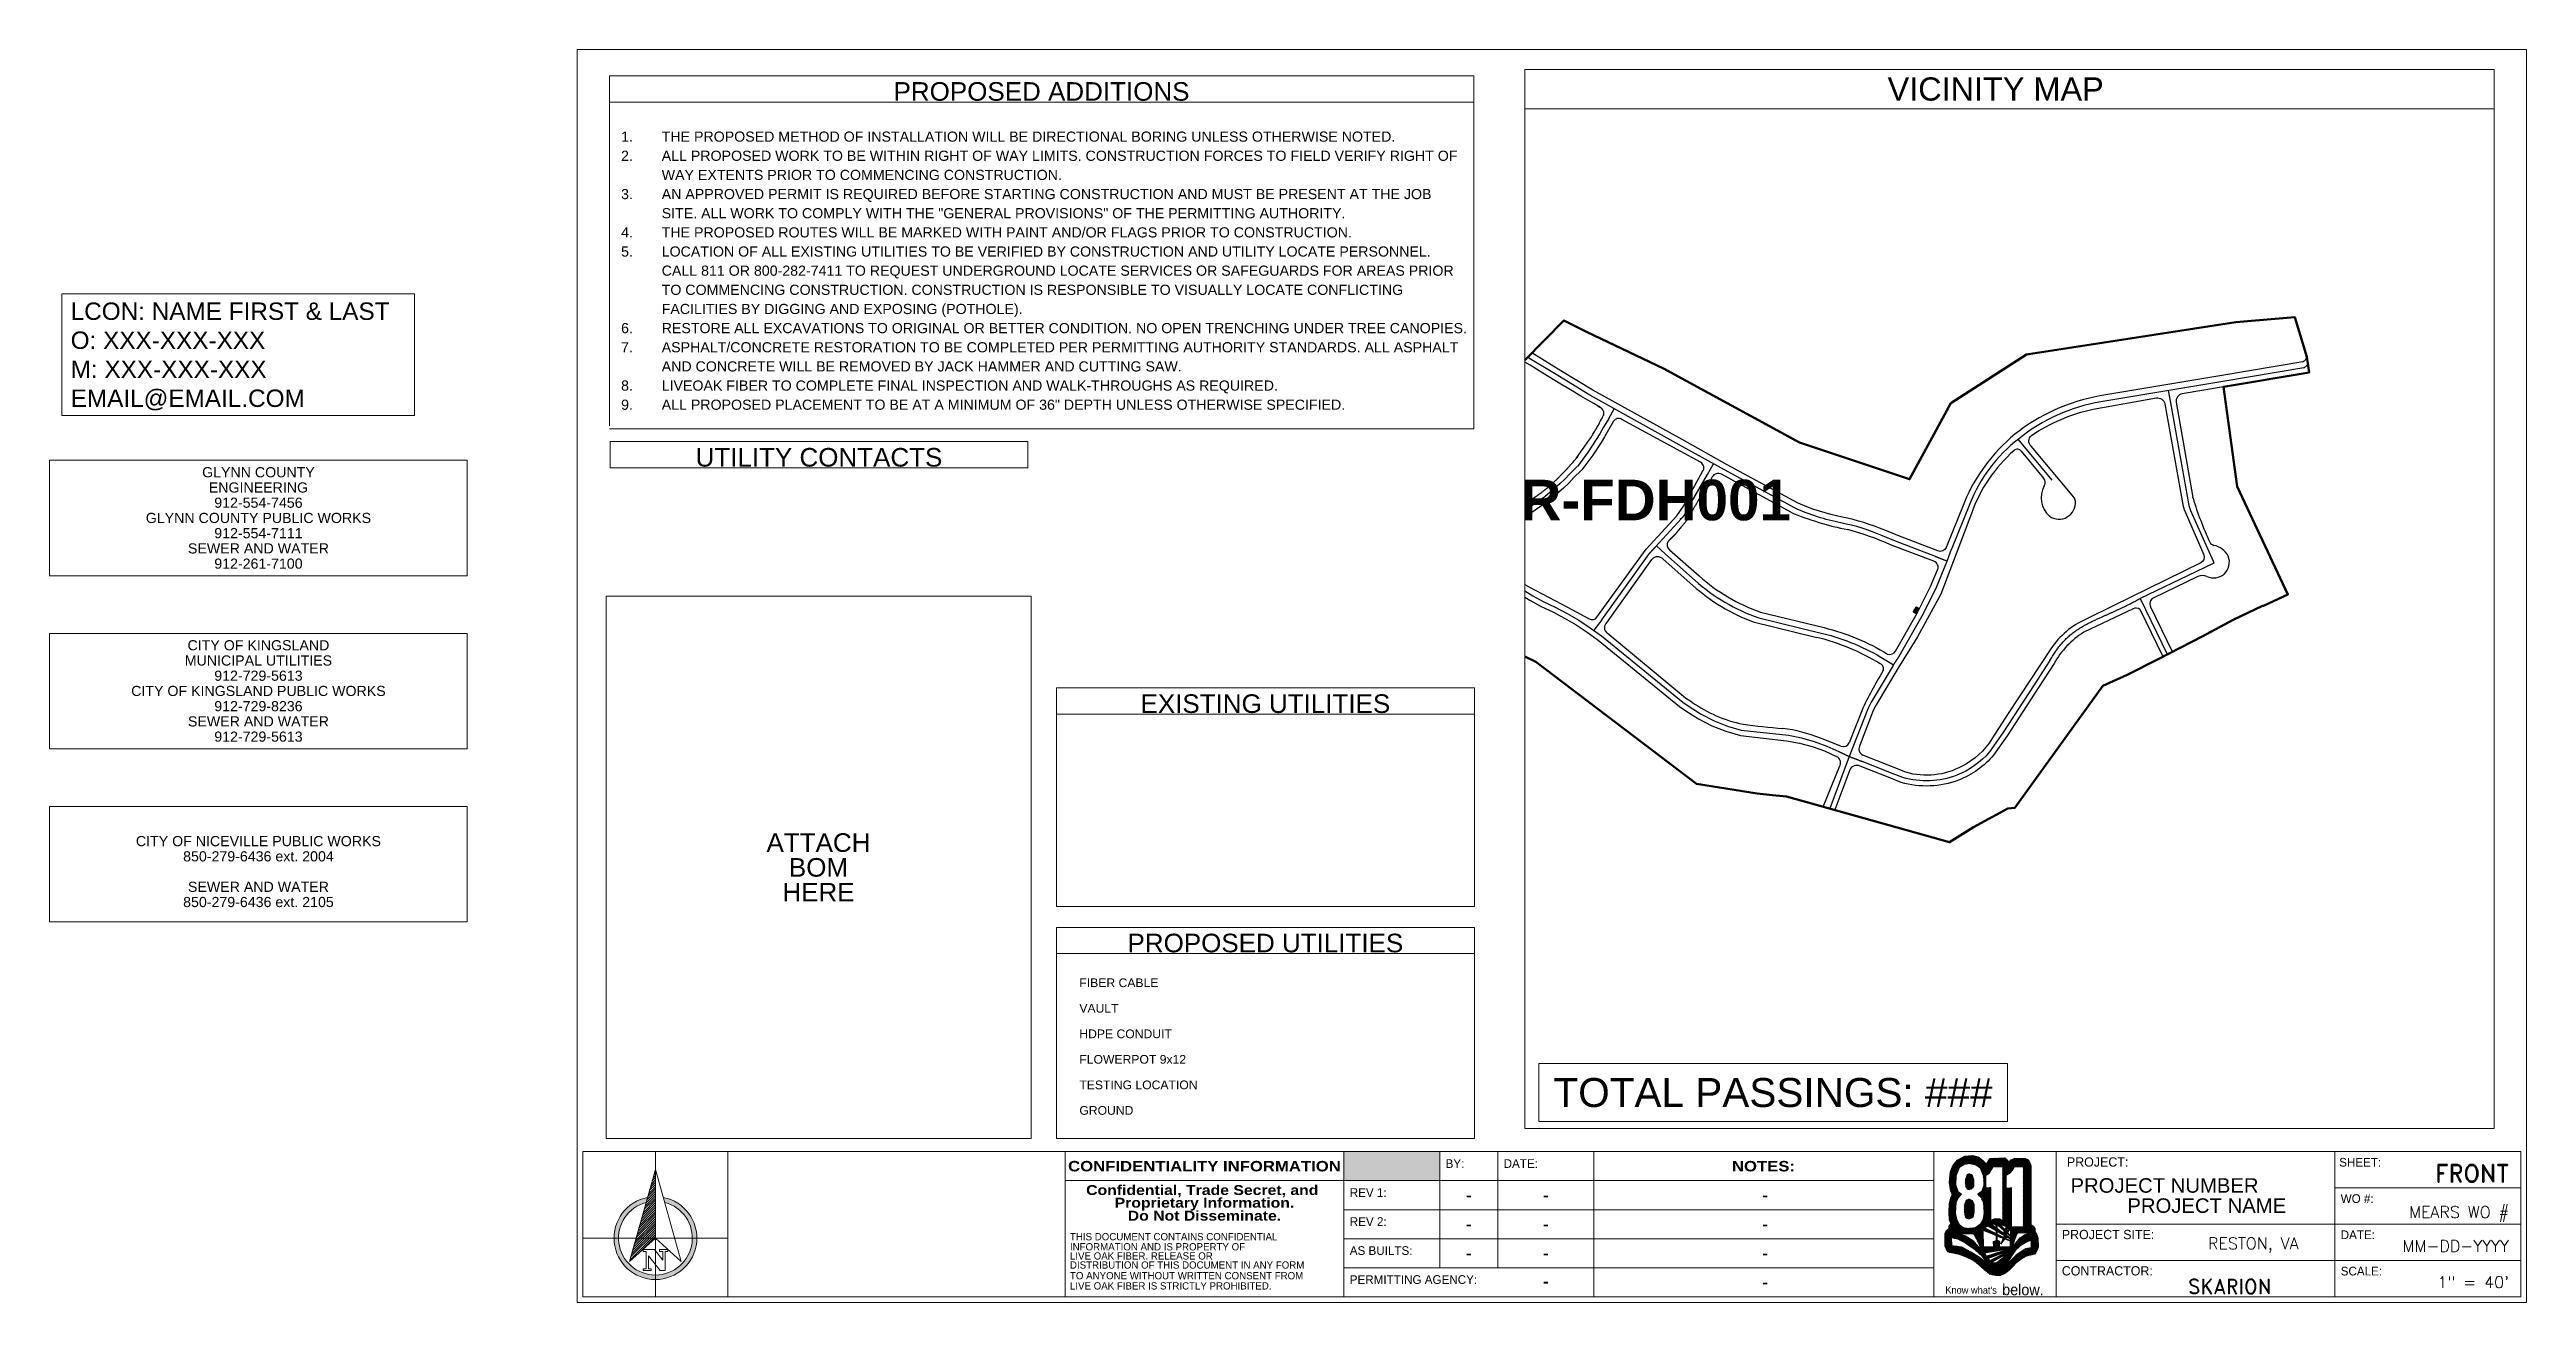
# Paper-space layout 'FRONT' of a CAD drawing. Header units: inches. Extents: x -4.4 to 16.9, y 0.1 to 10.9.
# The model-space entities are those that its viewports show. They can reach past a viewport. Long polylines and large blocks are cut down to what shows.
import ezdxf
from ezdxf.enums import TextEntityAlignment as Align
from ezdxf.lldxf.tags import DXFTag

# ---------------------------------------------------------------- set-up
doc = ezdxf.new("R2010")
doc.units = ezdxf.units.IN
doc.header["$MEASUREMENT"] = 0
doc.linetypes.add('DGN3', pattern=[23.479104, 15.652736, -7.826368])
doc.layers.get('Defpoints').update_dxf_attribs({"color": 5, "lineweight": 0})
for name, color, linetype, lineweight in [('BOM (Build of Materials)', 7, 'Continuous', 0), ('CALLOUTS', 84, 'Continuous', 15), ('Default', 7, 'Continuous', 0), ('MST Service Group', 30, 'Continuous', 50), ('Project Boundary', 4, 'Continuous', 50)]:
    doc.layers.add(name, color=color, linetype=linetype, lineweight=lineweight)
for name, color, linetype in [('Centerline', 250, 'CENTERu'), ('E_EOP', 7, 'EOP_LINE'), ('Facilities', 250, 'Continuous'), ('FDH', 51, 'Continuous')]:
    doc.layers.add(name, color=color, linetype=linetype)
doc.styles.add('arialBlack', font='')
doc.styles.add('LINETYPES', font='arial.ttf', dxfattribs={"oblique": 10, "height": 1})
doc.styles.add('MARVSTANDARD', font='stylu.ttf')
doc.styles.add('PDF Arial', font='arial.ttf')
doc.styles.add('ROMAND', font='ROMAND')
doc.styles.add('SOC_T1_B', font='arial.ttf')
doc.styles.get("Standard").update_dxf_attribs({"font": 'arial.ttf'})
doc.styles.add('StyleArial', font='arial.ttf')
doc.styles.add('Styledgn000', font='dgn000.shx')
doc.styles.add('Styledgn043', font='dgn043.shx')
doc.styles.get('arialBlack').set_extended_font_data('Arial Black')
doc.linetypes.add('CENTERu', pattern='A,1,-1.8,["C",LINETYPES,S=0.7,R=180,X=0.35,Y=0.175],0,["L",LINETYPES,S=0.7,R=180,X=0.1,Y=0.525],-1.8,10', length=14.6)
tags = doc.linetypes.add('EOP_LINE', pattern='A,3,-0.2,["EOP",Standard,S=0.1,R=0,X=-0.1,Y=-0.05],-0.25', length=3.45).pattern_tags.tags
tags[6] = DXFTag(74, 10)

psp = doc.layouts.new('FRONT')

# ---------------------------------------------------------------- texts
at = {"layer": 'BOM (Build of Materials)', "color": 18, "true_color": 0x000000, "transparency": 33554687, "style": 'arialBlack'}
for s, height, p in [('CONFIDENTIALITY INFORMATION', 0.09, (5.508, 1.275)), ('NOTES:', 0.09, (10.325, 1.275)), ('Confidential, Trade Secret, and ', 0.085, (5.508, 1.069)), ('Proprietary Information.', 0.085, (5.508, 0.96)), ('Do Not Disseminate.', 0.085, (5.508, 0.848)), ('-', 0.09, (7.786, 1.025)), ('-', 0.09, (8.449, 1.025)), ('-', 0.09, (10.339, 1.025)), ('-', 0.09, (7.786, 0.775)), ('-', 0.09, (8.449, 0.775)), ('-', 0.09, (10.339, 0.775)), ('-', 0.09, (7.786, 0.525)), ('-', 0.09, (8.449, 0.525)), ('-', 0.09, (10.339, 0.525)), ('-', 0.09, (8.449, 0.282)), ('-', 0.09, (10.339, 0.275))]:
    psp.add_text(s, height=height, dxfattribs=at).set_placement(p, align=Align.MIDDLE_CENTER)
at = {"layer": 'BOM (Build of Materials)', "lineweight": -2, "transparency": 33554687, "style": 'Styledgn000'}
for s, height, p in [('BY:', 0.075, (7.586, 1.26)), ('DATE:', 0.075, (8.086, 1.26)), ('PROJECT:', 0.08, (12.94, 1.271)), ('SHEET:', 0.075, (15.286, 1.271)), ('REV 1:', 0.075, (6.76, 1.01)), ('WO #:', 0.075, (15.299, 0.958)), ('REV 2:', 0.075, (6.76, 0.76)), ('PROJECT SITE:', 0.08, (12.896, 0.646)), ('DATE:', 0.075, (15.299, 0.646)), ('AS BUILTS:', 0.075, (6.76, 0.51)), ('PERMITTING AGENCY:', 0.075, (6.76, 0.26)), ('CONTRACTOR:', 0.08, (12.896, 0.333)), ('SCALE:', 0.075, (15.299, 0.333))]:
    psp.add_text(s, height=height, dxfattribs=at).set_placement(p)
at = {"layer": 'BOM (Build of Materials)', "color": 18, "lineweight": -2, "true_color": 0x000000, "transparency": 33554687, "style": 'MARVSTANDARD'}
for s, p in [('THIS DOCUMENT CONTAINS CONFIDENTIAL   ', (4.349, 0.636)), ('LIVE OAK FIBER. RELEASE OR ', (4.349, 0.47)), ('DISTRIBUTION OF THIS DOCUMENT IN ANY FORM', (4.349, 0.392)), ('INFORMATION AND IS PROPERTY OF ', (4.349, 0.549)), ('TO ANYONE WITHOUT WRITTEN CONSENT FROM ', (4.349, 0.3)), ('LIVE OAK FIBER IS STRICTLY PROHIBITED.', (4.349, 0.212))]:
    psp.add_text(s, height=0.0625, dxfattribs=at).set_placement(p)
at = {"layer": 'CALLOUTS', "color": 18, "lineweight": 25, "true_color": 0x000000, "style": 'ROMAND'}
for s, height, p in [('FRONT', 0.15, (16.75, 1.213)), ('MEARS WO #', 0.1, (16.75, 0.879)), ('RESTON, VA', 0.1, (14.936, 0.609)), ('MM-DD-YYYY', 0.1, (16.75, 0.587)), ('1" = 40\'', 0.1, (16.75, 0.275))]:
    psp.add_text(s, height=height, dxfattribs=at).set_placement(p, align=Align.MIDDLE_RIGHT)
psp.add_text('SKARION', height=0.125, dxfattribs=at).set_placement((14.342, 0.238), align=Align.MIDDLE_CENTER)
at = {"layer": 'CALLOUTS', "color": 18, "lineweight": 25, "true_color": 0x000000, "insert": (14.048, 1.021), "char_height": 0.125, "attachment_point": 5, "line_spacing_factor": 0.833333, "style": 'ROMAND'}
psp.add_mtext_dynamic_manual_height_columns('{\\fArial|b0|i0|c0|p34;PROJECT NUMBER                 PROJECT NAME}', width=2.20049, gutter_width=472.342, heights=[0], dxfattribs=at)
at = {"layer": 'Default', "attachment_point": 5}
for s, insert, char_height, line_spacing_factor, style in [('PROPOSED ADDITIONS', (4.104, 10.536), 0.16027, 0.8, 'SOC_T1_B'), ('VICINITY MAP', (12.326, 10.557), 0.2, 0.8, 'SOC_T1_B'), ('{\\fArial|b0|i0|c0|p39;GLYNN COUNTY\\PENGINEERING\\P912-554-7456\\PGLYNN COUNTY PUBLIC WORKS\\P912-554-7111\\PSEWER AND WATER\\P912-261-7100}', (-2.644, 6.861), 0.08748, 0.9, 'StyleArial'), ('UTILITY CONTACTS', (2.186, 7.383), 0.16027, 0.8, 'SOC_T1_B'), ('EXISTING UTILITIES', (6.033, 5.26), 0.16027, 0.8, 'SOC_T1_B'), ('{\\fArial|b0|i0|c0|p39;\\PCITY OF NICEVILLE PUBLIC WORKS\\P850-279-6436 ext. 2004\\P\\PSEWER AND WATER\\P850-279-6436 ext. 2105}', (-2.644, 3.879), 0.08748, 0.9, 'StyleArial'), ('PROPOSED UTILITIES', (6.033, 3.197), 0.16027, 0.8, 'SOC_T1_B')]:
    psp.add_mtext(s, dxfattribs=dict(at, insert=insert, char_height=char_height, line_spacing_factor=line_spacing_factor, style=style))
at = {"layer": 'Default', "attachment_point": 4, "style": 'StyleArial'}
for s, insert, char_height, width, line_spacing_factor in [('1.^ITHE PROPOSED METHOD OF INSTALLATION WILL BE DIRECTIONAL BORING UNLESS OTHERWISE NOTED.\\P2.^IALL PROPOSED WORK TO BE WITHIN RIGHT OF WAY LIMITS. CONSTRUCTION FORCES TO FIELD VERIFY RIGHT OF \\P^IWAY EXTENTS PRIOR TO COMMENCING CONSTRUCTION.\\P3.^IAN APPROVED PERMIT IS REQUIRED BEFORE STARTING CONSTRUCTION AND MUST BE PRESENT AT THE JOB\\P ^ISITE. ALL WORK TO COMPLY WITH THE "GENERAL PROVISIONS" OF THE PERMITTING AUTHORITY.\\P4.^ITHE PROPOSED ROUTES WILL BE MARKED WITH PAINT AND/OR FLAGS PRIOR TO CONSTRUCTION.\\P5.^ILOCATION OF ALL EXISTING UTILITIES TO BE VERIFIED BY CONSTRUCTION AND UTILITY LOCATE PERSONNEL. \\P^ICALL 811 OR 800-282-7411 TO REQUEST UNDERGROUND LOCATE SERVICES OR SAFEGUARDS FOR AREAS PRIOR\\P  ^ITO COMMENCING CONSTRUCTION. CONSTRUCTION IS RESPONSIBLE TO VISUALLY LOCATE CONFLICTING\\P  ^IFACILITIES BY DIGGING AND EXPOSING (POTHOLE).\\P6.^IRESTORE ALL EXCAVATIONS TO ORIGINAL OR BETTER CONDITION. NO OPEN TRENCHING UNDER TREE CANOPIES.\\P7.^IASPHALT/CONCRETE RESTORATION TO BE COMPLETED PER PERMITTING AUTHORITY STANDARDS. ALL ASPHALT\\P ^IAND CONCRETE WILL BE REMOVED BY JACK HAMMER AND CUTTING SAW. \\P8.^ILIVEOAK FIBER TO COMPLETE FINAL INSPECTION AND WALK-THROUGHS AS REQUIRED.\\P9.^IALL PROPOSED PLACEMENT TO BE AT A MINIMUM OF 36" DEPTH UNLESS OTHERWISE SPECIFIED.', (0.481, 8.992), 0.087484, 7.32334, 1.131639), ('FIBER CABLE\\P\\PVAULT\\P\\PHDPE CONDUIT\\P\\PFLOWERPOT 9x12\\P\\PTESTING LOCATION\\P\\PGROUND', (4.43, 2.305), 0.07499, 1.01498, 0.880163)]:
    psp.add_mtext(s, dxfattribs=dict(at, insert=insert, char_height=char_height, width=width, line_spacing_factor=line_spacing_factor))
at = {"layer": 'Default', "insert": (-4.262, 7.788), "char_height": 0.15, "width": 2.88775, "attachment_point": 7, "style": 'PDF Arial', "bg_fill": 19, "box_fill_scale": 1.5, "bg_fill_color": 256, "bg_fill_transparency": 0}
psp.add_mtext('LCON: NAME FIRST & LAST\\PO: XXX-XXX-XXX\\PM: XXX-XXX-XXX\\PEMAIL@EMAIL.COM', dxfattribs=at)
at = {"layer": 'Default', "color": 7, "linetype": 'DGN3', "lineweight": 13, "insert": (-2.644, 5.37), "char_height": 0.08748, "attachment_point": 5, "line_spacing_factor": 0.9, "style": 'StyleArial'}
psp.add_mtext('{\\fArial|b0|i0|c0|p39;CITY OF KINGSLAND\\PMUNICIPAL UTILITIES\\P912-729-5613\\PCITY OF KINGSLAND PUBLIC WORKS\\P912-729-8236\\PSEWER AND WATER\\P912-729-5613}', dxfattribs=at)
at = {"layer": 'Defpoints', "insert": (2.182, 3.85), "char_height": 0.1603, "attachment_point": 5, "line_spacing_factor": 0.8, "style": 'SOC_T1_B'}
psp.add_mtext('ATTACH\\PBOM\\PHERE', dxfattribs=at)

msp = doc.modelspace()

# ---------------------------------------------------------------- texts
at = {"layer": 'MST Service Group', "ltscale": 5, "insert": (3091626.86, 10137090.12), "char_height": 100, "attachment_point": 1}
msp.add_mtext_dynamic_manual_height_columns('{\\fArial|b1|i0|c0|p34;SKR-FDH001}', width=2883.8525, gutter_width=1, heights=[0], dxfattribs=at)

# ---------------------------------------------------------------- blocks, each defined once
blk = doc.blocks.new('811')
at = {"layer": 'Default', "color": 7, "linetype": 'Continuous', "lineweight": 30}
for p, q in [((-511, 564), (-572, 629)), ((-505, 572), (-564, 636)), ((-495, 577), (-556, 644)), ((-485, 582), (-549, 652)), ((-475, 587), (-541, 659)), ((-465, 592), (-533, 666)), ((-454, 597), (-522, 670)), ((-444, 603), (-511, 675)), ((-434, 608), (-501, 679)), ((-422, 610), (-490, 684)), ((-409, 612), (-480, 688)), ((-395, 613), (-469, 693)), ((-382, 614), (-459, 697)), ((-369, 616), (-448, 702)), ((-355, 617), (-437, 706)), ((-342, 619), (-427, 710)), ((-326, 617), (-415, 713)), ((-309, 615), (-401, 714)), ((-293, 614), (-387, 715)), ((-277, 612), (-373, 716)), ((-261, 610), (-359, 716)), ((-240, 604), (-345, 717)), ((-212, 590), (-331, 718)), ((-185, 576), (-317, 719)), ((-79, 477), (-303, 720)), ((-69, 483), (-287, 718)), ((-59, 488), (-270, 715)), ((-50, 493), (-252, 712)), ((-40, 498), (-234, 709)), ((-31, 505), (-216, 705)), ((-24, 514), (-193, 696)), ((-17, 522), (-158, 674)), ((-10, 530), (-117, 645)), ((11, 555), (-61, 633)), ((17, 564), (-54, 641)), ((23, 574), (-47, 650)), ((29, 583), (-40, 658)), ((41, 585), (-33, 666)), ((56, 585), (-26, 674)), ((71, 585), (-19, 683)), ((86, 585), (-6, 685)), ((100, 585), (8, 685)), ((115, 585), (22, 686)), ((130, 585), (36, 687)), ((144, 585), (50, 687)), ((159, 585), (65, 687)), ((177, 582), (79, 688)), ((273, 494), (93, 688)), ((283, 498), (108, 688)), ((293, 504), (122, 689)), ((301, 511), (136, 689)), ((309, 518), (151, 690)), ((317, 525), (165, 690)), ((325, 532), (179, 690)), ((333, 540), (194, 691)), ((339, 549), (208, 691)), ((345, 558), (239, 673)), ((352, 568), (283, 642)), ((358, 577), (291, 649)), ((365, 585), (298, 657)), ((379, 585), (306, 665)), ((394, 585), (315, 671)), ((409, 585), (326, 674)), ((423, 585), (338, 678)), ((438, 585), (349, 681)), ((453, 585), (361, 685)), ((467, 585), (374, 686)), ((482, 585), (389, 686)), ((497, 585), (403, 686)), ((620, 468), (418, 686)), ((620, 484), (433, 686)), ((620, 500), (447, 686)), ((620, 516), (462, 686)), ((620, 532), (477, 686)), ((620, 548), (491, 686)), ((620, 563), (506, 686)), ((620, 579), (521, 686)), ((616, 599), (537, 685)), ((605, 628), (561, 674)), ((-495, 213), (-660, 391)), ((-503, 206), (-660, 376)), ((-487, 220), (-659, 406)), ((-543, 297), (-657, 420)), ((-556, 326), (-656, 434)), ((-512, 199), (-656, 355)), ((-566, 353), (-654, 448)), ((-565, 368), (-653, 462)), ((-520, 192), (-652, 335)), ((-564, 382), (-651, 477)), ((-563, 397), (-650, 491)), ((-562, 412), (-648, 505)), ((-527, 184), (-648, 315)), ((-561, 427), (-644, 517)), ((-560, 442), (-639, 528)), ((-559, 457), (-635, 538)), ((-557, 470), (-630, 549)), ((-552, 480), (-625, 559)), ((-547, 491), (-620, 570)), ((-541, 501), (-615, 580)), ((-536, 511), (-610, 591)), ((-531, 522), (-602, 598)), ((-526, 532), (-594, 606)), ((-521, 543), (-587, 613)), ((-516, 553), (-579, 621)), ((-314, 303), (-407, 404)), ((-324, 298), (-407, 387)), ((-306, 310), (-406, 418)), ((-337, 296), (-406, 371)), ((-351, 295), (-406, 355)), ((-369, 299), (-405, 338)), ((-298, 317), (-401, 429)), ((-289, 324), (-397, 440)), ((-284, 334), (-392, 451)), ((-283, 349), (-388, 462)), ((-283, 365), (-383, 473)), ((-283, 380), (-375, 479)), ((-282, 395), (-363, 483)), ((-282, 411), (-352, 487)), ((-291, 436), (-337, 487)), ((-302, 465), (-316, 480)), ((-88, 472), (-171, 561)), ((-88, 456), (-152, 525)), ((-88, 439), (-136, 491)), ((-9, 180), (-132, 313)), ((-9, 196), (-127, 323)), ((-88, 423), (-123, 462)), ((-9, 211), (-123, 334)), ((-87, 407), (-122, 445)), ((-87, 391), (-121, 428)), ((-87, 375), (-120, 411)), ((-87, 359), (-119, 394)), ((-86, 343), (-118, 377)), ((-9, 227), (-118, 345)), ((-86, 327), (-117, 360)), ((-3, 538), (-75, 616)), ((4, 547), (-68, 625)), ((-9, 291), (-30, 314)), ((-9, 307), (-18, 316)), ((317, 177), (179, 325)), ((263, 489), (180, 579)), ((253, 484), (180, 563)), ((243, 479), (180, 547)), ((233, 473), (180, 531)), ((233, 458), (180, 515)), ((233, 442), (180, 500)), ((233, 426), (180, 484)), ((233, 410), (180, 468)), ((233, 394), (180, 452)), ((233, 378), (180, 436)), ((233, 362), (180, 420)), ((233, 346), (180, 404)), ((233, 331), (180, 389)), ((317, 224), (180, 373)), ((317, 208), (179, 357)), ((317, 192), (179, 341)), ((620, 452), (508, 573)), ((620, 437), (508, 557)), ((620, 421), (508, 541)), ((620, 405), (508, 526)), ((620, 389), (508, 510)), ((620, 373), (508, 494)), ((620, 357), (508, 478)), ((620, 341), (508, 462)), ((620, 325), (508, 446)), ((620, 310), (508, 430)), ((620, 294), (508, 415)), ((620, 278), (508, 399)), ((620, 262), (508, 383)), ((620, 246), (508, 367)), ((620, 230), (508, 351)), ((620, 214), (508, 335)), ((620, 198), (508, 319)), ((-556, -71), (-663, 45)), ((-544, -100), (-663, 29)), ((-407, -264), (-663, 14)), ((-569, 7), (-662, 107)), ((-570, -7), (-662, 92)), ((-565, -28), (-662, 76)), ((-561, -50), (-662, 60)), ((-568, 22), (-659, 121)), ((-567, 36), (-656, 133)), ((-566, 51), (-652, 144)), ((-564, 66), (-648, 156)), ((-563, 80), (-645, 168)), ((-532, 174), (-644, 295)), ((-562, 95), (-641, 180)), ((-538, 164), (-640, 274)), ((-561, 109), (-638, 192)), ((-559, 124), (-632, 202)), ((-555, 135), (-625, 211)), ((-549, 145), (-619, 219)), ((-544, 154), (-615, 231)), ((-479, 227), (-501, 252)), ((-469, 233), (-471, 235)), ((-346, -75), (-424, 9)), ((-310, -67), (-423, 55)), ((-320, -71), (-423, 40)), ((-333, -73), (-423, 24)), ((-288, -43), (-422, 102)), ((-291, -56), (-422, 86)), ((-300, -61), (-422, 71)), ((-284, -31), (-417, 113)), ((-281, -18), (-412, 123)), ((-278, -6), (-406, 133)), ((-275, 7), (-401, 143)), ((-275, 23), (-395, 153)), ((-275, 39), (-384, 157)), ((-276, 55), (-374, 161)), ((-276, 72), (-363, 165)), ((-277, 88), (-352, 169)), ((-277, 104), (-332, 164)), ((-297, 141), (-309, 155)), ((-186, 212), (-208, 236)), ((-9, 37), (-199, 242)), ((-9, 53), (-189, 247)), ((-9, 69), (-179, 252)), ((-9, 84), (-169, 258)), ((-9, 100), (-160, 263)), ((-9, 116), (-151, 269)), ((-9, 21), (-148, 171)), ((-9, 132), (-146, 280)), ((-9, 148), (-141, 291)), ((-9, 164), (-137, 302)), ((-9, 5), (-123, 129)), ((-9, -11), (-122, 111)), ((-9, -27), (-120, 94)), ((-9, -43), (-119, 76)), ((-9, -58), (-117, 59)), ((-9, -74), (-116, 41)), ((-9, -90), (-114, 24)), ((20, -137), (-113, 6)), ((-9, 243), (-72, 311)), ((-9, 259), (-56, 309)), ((-9, 275), (-42, 311)), ((317, 161), (179, 309)), ((317, 145), (179, 293)), ((317, 129), (179, 277)), ((317, 113), (179, 262)), ((317, 97), (179, 246)), ((317, 81), (179, 230)), ((317, 65), (179, 214)), ((317, 50), (179, 198)), ((317, 34), (179, 182)), ((317, 18), (179, 166)), ((317, 2), (179, 151)), ((317, -14), (179, 135)), ((317, -30), (179, 119)), ((317, -46), (179, 103)), ((317, -62), (179, 87)), ((317, -77), (179, 71)), ((317, -93), (179, 55)), ((317, -109), (179, 40)), ((317, -125), (179, 24)), ((317, -141), (179, 8)), ((317, 240), (253, 309)), ((317, 256), (270, 307)), ((317, 272), (284, 308)), ((317, 288), (297, 310)), ((317, 303), (309, 312)), ((620, 183), (508, 303)), ((620, 167), (508, 288)), ((620, 151), (508, 272)), ((620, 135), (508, 256)), ((620, 119), (508, 240)), ((620, 103), (508, 224)), ((620, 87), (508, 208)), ((620, 72), (508, 192)), ((620, 56), (508, 176)), ((620, 40), (508, 161)), ((620, 24), (508, 145)), ((620, 8), (508, 129)), ((620, -8), (508, 113)), ((620, -24), (508, 97)), ((620, -40), (508, 81)), ((620, -55), (508, 65)), ((620, -71), (508, 49)), ((620, -87), (508, 34)), ((620, -103), (508, 18)), ((620, -119), (508, 2)), ((-626, -376), (-727, -267)), ((-625, -392), (-727, -283)), ((-624, -409), (-727, -299)), ((-627, -359), (-724, -254)), ((-627, -342), (-718, -244)), ((-628, -326), (-713, -234)), ((-623, -315), (-707, -225)), ((-606, -318), (-698, -218)), ((-588, -321), (-689, -212)), ((-571, -324), (-680, -206)), ((-554, -327), (-671, -200)), ((-536, -330), (-667, -189)), ((-516, -336), (-665, -175)), ((-421, -264), (-663, -2)), ((-436, -264), (-663, -19)), ((-451, -264), (-662, -36)), ((-465, -264), (-661, -52)), ((-480, -264), (-660, -69)), ((-495, -264), (-659, -86)), ((-492, -346), (-659, -165)), ((-469, -355), (-651, -158)), ((-509, -264), (-646, -116)), ((-445, -365), (-643, -151)), ((-422, -374), (-636, -143)), ((-395, -387), (-502, -271)), ((-392, -264), (-485, -163)), ((-364, -404), (-483, -277)), ((-334, -422), (-463, -282)), ((-377, -264), (-455, -179)), ((-303, -439), (-443, -287)), ((-363, -264), (-429, -192)), ((-273, -456), (-424, -293)), ((-362, -74), (-419, -13)), ((-379, -71), (-413, -34)), ((-348, -264), (-413, -193)), ((-407, -57), (-408, -56)), ((-227, -489), (-402, -300)), ((-333, -264), (-398, -194)), ((-318, -264), (-382, -195)), ((-304, -264), (-366, -196)), ((-289, -264), (-351, -197)), ((-141, -408), (-336, -197)), ((-141, -392), (-322, -196)), ((-141, -376), (-308, -195)), ((-142, -359), (-294, -194)), ((-142, -343), (-281, -194)), ((-142, -327), (-267, -193)), ((-143, -311), (-253, -192)), ((-140, -424), (-252, -304)), ((-143, -295), (-242, -188)), ((-144, -278), (-232, -182)), ((-144, -262), (-222, -177)), ((-144, -246), (-213, -172)), ((-144, -230), (-203, -166)), ((-145, -213), (-193, -161)), ((-143, -199), (-184, -156)), ((-133, -194), (-174, -150)), ((-123, -189), (-168, -141)), ((-113, -184), (-161, -132)), ((-103, -179), (-155, -123)), ((-93, -174), (-149, -114)), ((-83, -169), (-142, -105)), ((-72, -165), (-136, -96)), ((-61, -161), (-130, -86)), ((-49, -158), (-127, -74)), ((-38, -154), (-124, -61)), ((-26, -151), (-121, -48)), ((-14, -148), (-118, -36)), ((-3, -144), (-115, -23)), ((8, -141), (-112, -10)), ((33, -135), (-3, -97)), ((48, -135), (8, -93)), ((62, -135), (19, -89)), ((77, -135), (30, -85)), ((92, -135), (41, -81)), ((106, -135), (56, -81)), ((121, -135), (72, -82)), ((136, -135), (87, -83)), ((153, -139), (102, -83)), ((174, -145), (117, -83)), ((194, -151), (131, -83)), ((214, -157), (153, -90)), ((234, -163), (176, -100)), ((317, -157), (179, -8)), ((317, -173), (179, -24)), ((315, -186), (179, -40)), ((313, -200), (179, -56)), ((284, -185), (179, -72)), ((258, -172), (179, -87)), ((361, -347), (311, -294)), ((356, -357), (311, -309)), ((376, -316), (312, -247)), ((371, -326), (312, -263)), ((366, -337), (312, -278)), ((392, -286), (313, -200)), ((387, -295), (313, -216)), ((381, -306), (313, -231)), ((398, -276), (315, -186)), ((404, -267), (328, -184)), ((410, -258), (342, -184)), ((424, -256), (357, -184)), ((439, -257), (372, -184)), ((454, -257), (387, -184)), ((469, -257), (401, -184)), ((484, -257), (416, -184)), ((498, -258), (431, -184)), ((513, -258), (445, -184)), ((528, -258), (460, -184)), ((525, -382), (461, -312)), ((535, -377), (471, -307)), ((543, -258), (475, -184)), ((545, -372), (481, -302)), ((558, -258), (489, -184)), ((556, -367), (491, -297)), ((566, -362), (501, -292)), ((573, -259), (504, -184)), ((620, -135), (508, -14)), ((685, -221), (508, -30)), ((683, -235), (508, -46)), ((721, -291), (508, -62)), ((730, -318), (508, -77)), ((733, -336), (508, -93)), ((734, -353), (508, -109)), ((735, -370), (508, -125)), ((736, -387), (508, -141)), ((737, -404), (508, -157)), ((588, -259), (508, -173)), ((577, -358), (511, -287)), ((589, -355), (521, -282)), ((601, -352), (531, -277)), ((612, -349), (543, -273)), ((624, -346), (555, -271)), ((732, -447), (567, -268)), ((737, -436), (579, -265)), ((738, -421), (591, -262)), ((687, -207), (647, -164)), ((-536, -521), (-727, -315)), ((-553, -518), (-727, -330)), ((-571, -515), (-727, -346)), ((-589, -511), (-727, -362)), ((-606, -509), (-727, -378)), ((-623, -506), (-727, -394)), ((-640, -504), (-727, -410)), ((-657, -501), (-726, -427)), ((-680, -492), (-682, -490)), ((-518, -524), (-616, -419)), ((-500, -527), (-599, -421)), ((-483, -530), (-583, -423)), ((-462, -537), (-566, -425)), ((-440, -545), (-550, -427)), ((-419, -552), (-533, -429)), ((-397, -559), (-516, -431)), ((-376, -566), (-500, -433)), ((-355, -574), (-483, -435)), ((-333, -581), (-467, -437)), ((-309, -591), (-443, -446)), ((-281, -605), (-419, -456)), ((-253, -620), (-396, -466)), ((-181, -524), (-374, -314)), ((-218, -642), (-372, -476)), ((-177, -670), (-348, -486)), ((-89, -607), (-346, -329)), ((-136, -699), (-322, -498)), ((98, -793), (-318, -343)), ((-94, -728), (-294, -512)), ((112, -793), (-290, -358)), ((-52, -758), (-266, -527)), ((-18, -779), (-238, -541)), ((-94, -554), (-232, -404)), ((-140, -441), (-218, -357)), ((-1, -782), (-210, -556)), ((-138, -459), (-195, -397)), ((17, -784), (-180, -572)), ((-130, -483), (-179, -431)), ((-122, -507), (-163, -464)), ((34, -787), (-144, -595)), ((51, -790), (-108, -618)), ((127, -793), (-69, -581)), ((142, -793), (-17, -621)), ((275, -730), (177, -625)), ((283, -723), (188, -620)), ((238, -659), (199, -616)), ((243, -649), (207, -609)), ((250, -640), (215, -602)), ((257, -631), (223, -595)), ((263, -622), (231, -587)), ((270, -613), (239, -580)), ((276, -604), (246, -572)), ((283, -596), (254, -565)), ((289, -587), (261, -556)), ((296, -578), (267, -547)), ((302, -569), (273, -538)), ((309, -560), (280, -529)), ((315, -551), (286, -520)), ((341, -675), (289, -618)), ((322, -543), (290, -509)), ((329, -534), (294, -497)), ((349, -668), (297, -611)), ((336, -526), (298, -485)), ((343, -518), (302, -473)), ((350, -510), (305, -461)), ((358, -661), (305, -604)), ((323, -464), (308, -449)), ((333, -428), (309, -402)), ((330, -440), (309, -418)), ((326, -452), (309, -433)), ((344, -392), (310, -356)), ((340, -404), (310, -371)), ((337, -416), (310, -387)), ((351, -368), (311, -325)), ((347, -380), (311, -340)), ((366, -654), (313, -597)), ((374, -647), (322, -590)), ((357, -502), (324, -465)), ((365, -494), (330, -457)), ((382, -640), (330, -584)), ((372, -486), (337, -448)), ((390, -633), (339, -577)), ((379, -478), (344, -440)), ((399, -627), (347, -570)), ((386, -469), (350, -431)), ((409, -621), (356, -564)), ((394, -462), (357, -422)), ((403, -456), (364, -414)), ((418, -615), (364, -557)), ((412, -450), (370, -405)), ((428, -610), (373, -550)), ((421, -443), (377, -396)), ((437, -604), (381, -544)), ((430, -437), (384, -388)), ((447, -598), (390, -537)), ((439, -431), (391, -380)), ((448, -425), (399, -372)), ((456, -593), (400, -532)), ((457, -419), (406, -364)), ((466, -587), (410, -527)), ((466, -413), (414, -356)), ((475, -581), (420, -521)), ((475, -407), (421, -349)), ((484, -401), (429, -341)), ((485, -577), (429, -516)), ((495, -396), (436, -333)), ((496, -572), (439, -511)), ((505, -391), (444, -325)), ((507, -568), (449, -506)), ((515, -386), (451, -318)), ((517, -563), (459, -501)), ((528, -559), (469, -496)), ((538, -555), (479, -491)), ((549, -550), (489, -485)), ((561, -548), (499, -480)), ((574, -545), (509, -475)), ((586, -543), (519, -470)), ((599, -540), (529, -465)), ((611, -538), (539, -460)), ((624, -536), (551, -457)), ((636, -533), (564, -455)), ((648, -530), (576, -453)), ((660, -527), (589, -450)), ((671, -524), (602, -448)), ((683, -520), (614, -446)), ((727, -457), (627, -349)), ((721, -467), (627, -365)), ((716, -477), (627, -380)), ((710, -486), (627, -396)), ((704, -496), (627, -412)), ((698, -505), (627, -428)), ((692, -515), (627, -444)), ((68, -792), (-72, -641)), ((83, -793), (-36, -664)), ((153, -789), (6, -631)), ((164, -785), (28, -638)), ((175, -781), (44, -640)), ((185, -776), (61, -642)), ((196, -772), (77, -644)), ((207, -768), (92, -644)), ((217, -762), (105, -642)), ((226, -757), (118, -640)), ((236, -752), (132, -639)), ((246, -746), (145, -637)), ((255, -741), (156, -633)), ((265, -736), (166, -629)), ((292, -716), (240, -661)), ((300, -709), (248, -654)), ((308, -703), (256, -647)), ((316, -696), (265, -640)), ((325, -689), (273, -632)), ((333, -682), (281, -625))]:
    blk.add_line(p, q, dxfattribs=at)
at = {"layer": 'Default', "color": 2, "linetype": 'Continuous', "lineweight": 30}
for p, q in [((-136, -213), (149, -313)), ((301, -361), (-135, -222)), ((-134, -205), (301, -357)), ((-124, -199), (159, -299)), ((-111, -193), (301, -354)), ((302, -333), (-50, -168)), ((199, -285), (-33, -163)), ((302, -329), (-22, -160)), ((188, -260), (-10, -156)), ((302, -325), (0, -153)), ((302, -300), (102, -158)), ((302, -295), (110, -145)), ((222, -243), (110, -156)), ((211, -213), (123, -145)), ((302, -291), (131, -145))]:
    blk.add_line(p, q, dxfattribs=at)
at = {"layer": 'Default', "color": 220, "linetype": 'Continuous', "lineweight": 30, "true_color": 0xff00cc}
for p, q in [((-131, -429), (44, -429)), ((-119, -429), (-119, -488)), ((-113, -505), (299, -451)), ((-103, -429), (-103, -503)), ((-86, -429), (-86, -501)), ((297, -456), (-82, -555)), ((-70, -429), (-70, -499)), ((-70, -552), (-70, -568)), ((-60, -577), (291, -475)), ((-53, -429), (-53, -497)), ((-53, -548), (-53, -575)), ((-37, -429), (-37, -495)), ((-37, -543), (-37, -570)), ((290, -481), (-25, -608)), ((-21, -429), (-21, -493)), ((-21, -539), (-21, -565)), ((-21, -606), (-21, -610)), ((-4, -429), (-4, -491)), ((-4, -535), (-4, -560)), ((-4, -599), (-4, -616)), ((10, -622), (283, -502)), ((12, -429), (12, -488)), ((12, -531), (12, -556)), ((12, -593), (12, -621)), ((29, -429), (29, -486)), ((29, -526), (29, -551)), ((29, -586), (29, -613)), ((45, -430), (45, -484)), ((45, -522), (45, -546)), ((45, -580), (45, -606)), ((62, -452), (62, -482)), ((62, -518), (62, -541)), ((62, -573), (62, -599)), ((78, -474), (78, -480)), ((78, -514), (78, -537)), ((78, -566), (78, -592)), ((280, -509), (88, -635)), ((94, -469), (94, -478)), ((94, -509), (94, -532)), ((94, -560), (94, -585)), ((111, -447), (111, -476)), ((111, -505), (111, -527)), ((111, -553), (111, -577)), ((111, -620), (111, -632)), ((124, -429), (300, -429)), ((127, -429), (127, -474)), ((127, -501), (127, -523)), ((127, -546), (127, -570)), ((127, -609), (127, -630)), ((144, -429), (144, -471)), ((144, -496), (144, -518)), ((144, -540), (144, -563)), ((144, -598), (144, -628)), ((160, -429), (160, -469)), ((160, -492), (160, -513)), ((160, -533), (160, -556)), ((160, -588), (160, -621)), ((176, -429), (176, -467)), ((176, -488), (176, -508)), ((176, -527), (176, -548)), ((176, -577), (176, -615)), ((193, -429), (193, -465)), ((193, -484), (193, -504)), ((193, -520), (193, -541)), ((193, -566), (193, -608)), ((209, -429), (209, -463)), ((209, -479), (209, -499)), ((209, -513), (209, -534)), ((209, -555), (209, -595)), ((226, -429), (226, -461)), ((226, -475), (226, -494)), ((226, -507), (226, -527)), ((226, -545), (226, -579)), ((242, -429), (242, -459)), ((242, -471), (242, -489)), ((242, -500), (242, -520)), ((242, -534), (242, -564)), ((258, -429), (258, -457)), ((258, -467), (258, -485)), ((258, -493), (258, -512)), ((258, -523), (258, -543)), ((275, -429), (275, -455)), ((275, -462), (275, -480)), ((275, -487), (275, -505)), ((275, -512), (275, -520)), ((291, -429), (291, -452)), ((291, -458), (291, -476)), ((94, -631), (94, -634))]:
    blk.add_line(p, q, dxfattribs=at)
at = {"layer": 'Default', "color": 251, "linetype": 'Continuous', "lineweight": 30, "true_color": 0x555555}
for p, q in [((36, -365), (81, -365)), ((36, -373), (133, -373)), ((36, -381), (132, -381)), ((37, -390), (131, -390)), ((38, -398), (131, -398)), ((38, -407), (130, -407)), ((39, -415), (129, -415)), ((40, -424), (128, -424)), ((47, -432), (122, -432)), ((53, -441), (115, -441)), ((59, -356), (74, -356)), ((59, -449), (109, -449)), ((66, -458), (103, -458)), ((71, -352), (84, -369)), ((72, -466), (96, -466)), ((98, -352), (84, -369)), ((88, -365), (132, -365)), ((95, -356), (109, -356))]:
    blk.add_line(p, q, dxfattribs=at)
at = {"layer": 'Default', "color": 7, "linetype": 'Continuous', "lineweight": 30, "flags": 128}
for points in [[(-79, 612), (-18, 684), (28, 686), (210, 691), (249, 667), (273, 631), (310, 669), (366, 686), (534, 686), (578, 667), (601, 636), (620, 590), (620, -151), (659, -170), (687, -203), (683, -237), (713, -271), (732, -321), (739, -434), (715, -478), (690, -519), (638, -533), (550, -550), (475, -581), (392, -632), (336, -680), (275, -730), (210, -766), (145, -793), (70, -793), (-23, -778), (-119, -711), (-240, -627), (-319, -586), (-482, -531), (-589, -511), (-654, -502), (-680, -492), (-715, -451), (-727, -425), (-727, -259), (-708, -225), (-668, -199), (-664, -170), (-633, -141), (-659, -90), (-664, 3), (-661, 114), (-636, 198), (-612, 227), (-640, 275), (-661, 381), (-647, 511), (-610, 590), (-536, 665), (-421, 713), (-296, 720), (-205, 703), (-128, 655), (-79, 612)], [(-341, 619), (-431, 609), (-508, 571), (-559, 465), (-566, 350), (-531, 268), (-470, 234), (-524, 189), (-559, 128), (-571, -6), (-552, -88), (-508, -151), (-433, -191), (-341, -198)], [(-345, 489), (-382, 477), (-407, 415), (-405, 328), (-370, 299), (-345, 294)], [(-345, 489), (-307, 477), (-282, 415), (-284, 328), (-319, 299), (-345, 294)], [(-341, 619), (-251, 609), (-175, 571), (-123, 465), (-116, 350), (-151, 268), (-212, 234), (-158, 189), (-123, 128), (-112, -6), (-130, -88), (-175, -151), (-249, -191), (-341, -198)], [(-86, 313), (-88, 472), (-35, 501), (12, 556), (30, 585), (180, 585), (179, -101), (135, -83), (96, -83), (42, -81), (-9, -99), (-9, 318), (-51, 309), (-86, 313)], [(317, 313), (275, 306), (233, 311), (233, 475), (289, 501), (331, 537), (364, 585), (508, 585), (508, -184), (317, -184), (317, 313)], [(-349, 170), (-396, 152), (-421, 104), (-424, 8), (-407, -57), (-380, -71), (-349, -76)], [(-349, 170), (-303, 152), (-277, 104), (-275, 8), (-291, -57), (-319, -71), (-349, -76)], [(-530, -264), (-289, -264), (-265, -283), (-205, -377), (-161, -468), (-277, -365), (-407, -297), (-530, -264)], [(84, -135), (26, -135), (-16, -148), (-70, -164), (-108, -181), (-145, -200), (-140, -452), (-119, -518), (-86, -565), (-32, -615), (23, -637), (84, -645)], [(84, -145), (27, -145), (-13, -157), (-67, -173), (-105, -189), (-136, -206), (-131, -451), (-111, -514), (-79, -558), (-27, -607), (25, -628), (84, -635)], [(84, -135), (143, -135), (184, -148), (239, -164), (277, -181), (313, -200), (308, -452), (287, -518), (255, -565), (201, -615), (146, -637), (84, -645)], [(84, -145), (141, -145), (182, -157), (236, -173), (273, -189), (304, -206), (299, -451), (279, -514), (248, -558), (196, -607), (143, -628), (84, -635)], [(411, -256), (387, -295), (352, -365), (322, -468), (387, -384), (452, -316), (534, -276), (594, -261), (590, -259), (411, -256)], [(-629, -314), (-529, -331), (-410, -379), (-272, -456), (-142, -552), (-30, -668), (-188, -567), (-333, -492), (-466, -437), (-624, -418), (-629, -314)], [(240, -653), (322, -543), (392, -463), (480, -403), (571, -360), (627, -345), (627, -444), (543, -458), (452, -504), (389, -538), (315, -595), (235, -665), (240, -653)]]:
    blk.add_lwpolyline(points, dxfattribs=at)
at = {"layer": 'Default', "color": 251, "linetype": 'Continuous', "lineweight": 30, "true_color": 0x555555, "flags": 128}
for points in [[(84, -474), (78, -474), (39, -423), (35, -365), (79, -349), (79, -158), (58, -158), (58, -145)], [(84, -474), (91, -474), (129, -423), (133, -365), (90, -349), (90, -158), (110, -158), (110, -145)]]:
    blk.add_lwpolyline(points, dxfattribs=at)
at = {"layer": 'Default', "color": 92, "linetype": 'Continuous', "lineweight": 30, "flags": 128}
for points in [[(241, -175), (195, -243), (202, -295), (147, -399), (245, -300), (241, -268), (301, -204)], [(213, -308), (147, -399)], [(248, -178), (203, -245), (210, -297), (180, -353), (236, -297), (232, -265), (294, -200)], [(256, -182), (212, -247), (219, -298), (213, -308), (228, -294), (224, -262), (286, -196)], [(263, -185), (214, -247)], [(271, -188), (220, -253)], [(278, -192), (226, -258)]]:
    blk.add_lwpolyline(points, dxfattribs=at)
at = {"layer": 'Default', "color": 150, "linetype": 'Continuous', "lineweight": 30, "true_color": 0x009bff, "attachment_point": 7, "rotation": 359.7784, "line_spacing_factor": 0.8, "style": 'Styledgn043'}
for s, insert, char_height in [("{\\Fdgn000|c0;\\W0.96864;\\C150;Know what's}", (-727, -1022), 90), ('{\\Fdgn000|c0;\\W0.96864;\\C150;below.}', (170, -1043), 140)]:
    blk.add_mtext(s, dxfattribs=dict(at, insert=insert, char_height=char_height))
blk = doc.blocks.new('*U59')
at = {"linetype": 'ByBlock', "lineweight": -2}
h = blk.add_hatch(dxfattribs=at)
h.set_pattern_fill('ANSI31', color=0, scale=0.110605, angle=-90, style=0)
h.set_pattern_definition([(315, (-0.674536, 0.760801), (0.0097762, 0.0097762), [])])
h.paths.add_polyline_path([(0.592, 0), (-0.202, 0.223), (0, 0)])
at = {"layer": 'Default', "linetype": 'ByBlock', "lineweight": -2}
blk.add_hatch(color=0, dxfattribs=at).paths.add_polyline_path([(0.351, 0.068), (0.307, 0.08, 7.796187), (0.307, -0.08), (0.351, -0.068, -10.408897)])
at = {"color": 0, "linetype": 'ByBlock', "lineweight": -2}
blk.add_line((0, 0), (0.592, 0), dxfattribs=at)
for points in [[(-0.202, -0.223), (0.592, 0), (-0.202, 0.223), (0, 0)], [(-0.099, 0.007), (-0.099, 0.107), (-0.116, 0.107), (-0.116, 0.079), (-0.266, 0.079), (-0.266, 0.107), (-0.279, 0.107), (-0.279, 0.036), (-0.266, 0.036), (-0.266, 0.059), (-0.152, 0.059), (-0.279, -0.04), (-0.279, -0.084), (-0.116, -0.084), (-0.116, -0.107), (-0.099, -0.107), (-0.099, -0.035), (-0.116, -0.035), (-0.116, -0.064), (-0.19, -0.064)]]:
    blk.add_lwpolyline(points, close=True, dxfattribs=at)
at = {"layer": 'Default', "color": 0, "linetype": 'ByBlock', "lineweight": -2}
for radius, start, end in [(0.357, 10.9753, 349.0247), (0.318, 14.6186, 345.3814)]:
    blk.add_arc((0, 0), radius, start, end, dxfattribs=at)
blk = doc.blocks.new('FDH')
at = {"ltscale": 5, "true_color": 0xf8d731}
h = blk.add_hatch(dxfattribs=at)
h.set_pattern_fill('ANSI34', color=40)
h.paths.add_polyline_path([(-7.18, 4.66), (-7.18, -4.54), (7.55, -4.54), (7.55, 4.66)])
h.paths.add_polyline_path([(5.6, 2.71), (5.6, -2.6), (-5.23, -2.6), (-5.23, 2.71)], flags=16)
at = {"ltscale": 5, "true_color": 0xffffff}
h = blk.add_hatch(color=7, dxfattribs=at)
h.dxf.hatch_style = 1
h.paths.add_polyline_path([(-5.23, 2.71), (-5.23, -2.6), (5.6, -2.6), (5.6, 2.71)])
at = {"layer": 'Default', "color": 250, "lineweight": 40, "ltscale": 80}
for points in [[(-7.18, 4.66), (7.55, 4.66), (7.55, -4.54), (-7.18, -4.54)], [(-5.23, 2.71), (5.6, 2.71), (5.6, -2.6), (-5.23, -2.6)]]:
    blk.add_lwpolyline(points, close=True, dxfattribs=at)
at = {"layer": 'Facilities', "oblique": 0.8, "width": 0.8}
blk.add_text('FDH', height=4, dxfattribs=at).set_placement((0.2, 0.02), align=Align.MIDDLE)

# ---------------------------------------------------------------- linework, layer by layer
at = {"layer": 'Centerline', "ltscale": 5}
for p, q in [((3092038.9, 10137241.48), (3092052.18, 10137265.41)), ((3092282.04, 10137103.17), (3092296.97, 10137129.61)), ((3092233.67, 10137019.55), (3092282.04, 10137103.17)), ((3092154, 10136924.25), (3092217.33, 10136993.58)), ((3092021.76, 10136744.32), (3092133.95, 10136901.37)), ((3093487.34, 10136863.02), (3093350.49, 10136797.28)), ((3093350.63, 10136796.98), (3093417.11, 10136659.8))]:
    msp.add_line(p, q, dxfattribs=at)
at = {"layer": 'Centerline', "ltscale": 30}
msp.add_line((3092631.92, 10136407.4), (3092584.4, 10136278.48), dxfattribs=at)
at = {"layer": 'Centerline', "ltscale": 5}
for points in [[(3092845.3, 10136900.31), (3092873.6, 10136888.81), (3092845.3, 10136900.31), (3092746.27, 10136938.86), (3092714.26, 10136951.44, 0.061477), (3092611.69, 10136983.46, -0.052444), (3092498.36, 10137019.96), (3092324, 10137114.62), (3092212.64, 10137176.38), (3091991.8, 10137298.9), (3091912.63, 10137347.08), (3091841.08, 10137390.4)], [(3093754.32, 10137366.68), (3093554.41, 10137332.72), (3093252.85, 10137282.16, 0.131844), (3093050.03, 10137190.69, 0.137263), (3092929.67, 10137030.32), (3092884.78, 10136918.59, -0.268797), (3092884.78, 10136918.59, -0.268797)], [(3093419.61, 10137310.12), (3093424.68, 10137279.85, -0.167303), (3093424.68, 10137279.85), (3093470.38, 10137026.91), (3093474.61, 10137014.01), (3093530.23, 10136889.15), (3093532.34, 10136884.27), (3093487.34, 10136863.02)], [(3091713.25, 10136935.14), (3091728.74, 10136914.05), (3091767.41, 10136866.29, 0.040402), (3091769.19, 10136864.42), (3091799.54, 10136837.33, 0.053933), (3091906.05, 10136775.92, -0.048769), (3092020.45, 10136704.93), (3092221.54, 10136541.35), (3092236.8, 10136530.41, 0.092095), (3092365.85, 10136472.1), (3092482.16, 10136459.43, -0.073048), (3092606.74, 10136419.3)], [(3092178.4, 10136906.35), (3092251.65, 10136841.86, 0.100034), (3092408.68, 10136749.28), (3092566.6, 10136710.65, -0.076853), (3092718.76, 10136647.18, -0.076853)], [(3092758.93, 10136660.35), (3092812.23, 10136753.99), (3092846.07, 10136821.03), (3092873.6, 10136888.81, 0.343698), (3092873.6, 10136888.81, 0.343698)], [(3093126.89, 10136643.74), (3093088.27, 10136584.07), (3093011.27, 10136465.27), (3092978.4, 10136418.31, -0.124668), (3092897.34, 10136360.7, -0.163283), (3092764.5, 10136355.25), (3092740.94, 10136364.43), (3092664.2, 10136394.71, 0.429057), (3092664.2, 10136394.71, 0.429057)], [(3092740.51, 10136631.25), (3092686.64, 10136541.28), (3092678.81, 10136526.15), (3092631.92, 10136407.4, 0.413685), (3092631.92, 10136407.4, 0.413685)]]:
    msp.add_lwpolyline(points, format="xyb", dxfattribs=at)
for points in [[(3092038.9, 10137241.48), (3092026, 10137219.93), (3092016.49, 10137203.4), (3092007.98, 10137189.7), (3091987.98, 10137158.75), (3091961.23, 10137123.06)], [(3093133.01, 10137089.3), (3093049.1, 10137189.95)], [(3091961.01, 10137122.77), (3091942.61, 10137105.06), (3091930, 10137091.66), (3091917.95, 10137079.74), (3091880.96, 10137048.29), (3091838.84, 10137019.19), (3091742.32, 10136955.19)], [(3092178.4, 10136906.35), (3092156.18, 10136926.64)], [(3092021.76, 10136744.32), (3092001.6, 10136718.85)], [(3092718.76, 10136647.18), (3092741.73, 10136633.3)]]:
    msp.add_lwpolyline(points, dxfattribs=at)
msp.add_open_spline([(3093754.32, 10137366.68), (3093756.47, 10137367.75), (3093759.37, 10137369.2), (3093763.49, 10137374.46), (3093764.25, 10137375.67)], degree=3, knots=[0, 0, 0, 0, 8.917889, 11.990463, 11.990463, 11.990463, 11.990463], dxfattribs=at)
for points in [[(3092233.67, 10137019.55), (3092230.69, 10137014.19), (3092227.65, 10137008.71), (3092225.54, 10137002.58), (3092221.46, 10136998.12), (3092217.33, 10136993.58)], [(3092233.67, 10137019.55), (3092233.55, 10137019.34), (3092233.43, 10137019.12), (3092233.24, 10137018.95), (3092233.1, 10137018.74), (3092232.96, 10137018.54)], [(3092215.25, 10136993.58), (3092215.46, 10136993.81), (3092215.67, 10136994.04), (3092215.93, 10136994.21), (3092216.11, 10136994.46), (3092216.28, 10136994.71)], [(3092133.95, 10136901.37), (3092137.49, 10136906.32), (3092141, 10136911.24), (3092145.77, 10136915.24), (3092149.9, 10136919.76), (3092154, 10136924.25)], [(3092873.6, 10136888.81), (3092876, 10136894.7), (3092878.39, 10136900.59), (3092880.03, 10136906.79), (3092882.4, 10136912.69), (3092884.78, 10136918.59)], [(3092133.95, 10136901.37), (3092133.95, 10136901.37), (3092133.95, 10136901.37), (3092133.95, 10136901.37), (3092133.95, 10136901.37), (3092133.95, 10136901.37)], [(3093126.89, 10136643.74), (3093156.37, 10136689.27), (3093181.81, 10136735.87), (3093252.76, 10136744.29), (3093303.25, 10136771.92), (3093350.49, 10136797.28)], [(3092740.51, 10136631.25), (3092744.04, 10136637.16), (3092747.58, 10136643.07), (3092752.12, 10136648.39), (3092755.52, 10136654.36), (3092758.93, 10136660.35)], [(3092606.74, 10136419.3), (3092617.92, 10136413.73), (3092628.89, 10136407.75), (3092640.9, 10136403.9), (3092652.57, 10136399.3), (3092664.2, 10136394.71)]]:
    msp.add_open_spline(points, degree=5, dxfattribs=at)
at = {"layer": 'E_EOP', "ltscale": 30}
for p, q in [((3092265.49, 10137133.51), (3092070.71, 10137238.97)), ((3093039.09, 10137162.53), (3093039.09, 10137162.53)), ((3093056.31, 10137160.5), (3093111.86, 10137094.39)), ((3092223.29, 10137025.31), (3092270.33, 10137110.12)), ((3092488.16, 10137009.88), (3092316.84, 10137103.6)), ((3092206.61, 10137001.48), (3092223.29, 10137025.31)), ((3092140.99, 10136929.63), (3092206.61, 10137001.48)), ((3092186.23, 10136938.77), (3092185.48, 10136937.99)), ((3092131.15, 10136918.58), (3092140.99, 10136929.63)), ((3092009.65, 10136751.01), (3092131.15, 10136918.58)), ((3092032.88, 10136736.38), (3092145.07, 10136893.43)), ((3092145.83, 10136894.2), (3092145.07, 10136893.43)), ((3092173.12, 10136893.75), (3092246.43, 10136829.21)), ((3093492.92, 10136851.38), (3093382.02, 10136798.22)), ((3091842.95, 10136824.98), (3091936.7, 10136775.86)), ((3093376, 10136776.18), (3093429.33, 10136665.84)), ((3091936.7, 10136775.86), (3091990.17, 10136746.73)), ((3093406.48, 10136654.54), (3093351.17, 10136768.31)), ((3092395.05, 10136739.47), (3092552.3, 10136701)), ((3092228.47, 10136551), (3092034.48, 10136711.78)), ((3092801.08, 10136702.5), (3092752.38, 10136624.15)), ((3092243.65, 10136541.48), (3092228.47, 10136551)), ((3092663.02, 10136520.06), (3092632, 10136440.98)), ((3092611.69, 10136432.31), (3092561.2, 10136452.29)), ((3092568.22, 10136283.03), (3092609.39, 10136384.4)), ((3092633.41, 10136374.33), (3092596.76, 10136275.01))]:
    msp.add_line(p, q, dxfattribs=at)
for points in [[(3093751.8, 10137381.46), (3093551.92, 10137347.51), (3093250.29, 10137296.94, 0.124356), (3093040.57, 10137202.33, 0.119413), (3092916.34, 10137035.09), (3092871.4, 10136923.23, -0.41106), (3092850.75, 10136914.28), (3092751.73, 10136952.83), (3092719.91, 10136965.34, 0.047538), (3092614.65, 10136998.17, -0.05833), (3092504.59, 10137032.94), (3092330.82, 10137127.29), (3092219.93, 10137189.49), (3091999.43, 10137311.27), (3091920.55, 10137359.27), (3091848.92, 10137403.19)], [(3093555.68, 10137319.28), (3093453.89, 10137302.31, 0.416436), (3093439.12, 10137281.46), (3093480.16, 10137046.6)], [(3093186.5, 10137046.77), (3093080.85, 10137172.98, -0.448213), (3093081.82, 10137199.26, -0.094806), (3093234.39, 10137264.35), (3093390.42, 10137291.95, -0.409268), (3093411.03, 10137277.38), (3093456.73, 10137024.45)], [(3093458.74, 10137016.69), (3093507.31, 10136904.81, -0.400879), (3093500.17, 10136885.36), (3093283.76, 10136779.11), (3093216.83, 10136746.12, 0.141138), (3093129.68, 10136672.81), (3093024.2, 10136512.94), (3092984.41, 10136450.7, -0.14099), (3092910.51, 10136383.24, -0.198702), (3092772.13, 10136367.95), (3092665.86, 10136410.43)], [(3092746.57, 10136667.38), (3092799.69, 10136760.71), (3092833.15, 10136827), (3092850.35, 10136867.96, 0.424289), (3092841.28, 10136889.11), (3092734.39, 10136929.75)], [(3092188.26, 10136917.55), (3092261.57, 10136853.01, 0.099684), (3092412.91, 10136763.61), (3092570.16, 10136725.14, -0.07686), (3092726.54, 10136659.91)], [(3091790.54, 10136827.45, 0.055578), (3091900.38, 10136763.75, -0.048587), (3092012.14, 10136694.39), (3092213.38, 10136530.68), (3092229.05, 10136519.44, 0.092701), (3092363.49, 10136458.85), (3092477.26, 10136445.96, -0.079604), (3092600.75, 10136407.29)], [(3093332.69, 10136771.48), (3093210.96, 10136713.79, 0.124154), (3093137.66, 10136636.77)], [(3093137.66, 10136636.77), (3093099.03, 10136577.1), (3093021.91, 10136458.1), (3092988.57, 10136410.47, -0.125429), (3092901.95, 10136348.73, -0.163992), (3092760.36, 10136343.09), (3092736.25, 10136352.49), (3092658.87, 10136383.03, 0.437321), (3092633.41, 10136374.33)], [(3092752.38, 10136624.15), (3092698.73, 10136534.55), (3092691.45, 10136520.47), (3092657.58, 10136432.41, 0.418758), (3092665.86, 10136410.43)]]:
    msp.add_lwpolyline(points, format="xyb", dxfattribs=at)
for points in [[(3092050.72, 10137234.4), (3092037.88, 10137212.95), (3092028.31, 10137196.33), (3092019.62, 10137182.32), (3091999.29, 10137150.87), (3091972.25, 10137114.79)], [(3091970.54, 10137112.86), (3091952.39, 10137095.39), (3091939.84, 10137082.06), (3091927.25, 10137069.61), (3091889.34, 10137037.38), (3091846.55, 10137007.8), (3091749.91, 10136943.74)], [(3092933.88, 10137007.04), (3092858, 10136807.78), (3092801.08, 10136702.5)]]:
    msp.add_lwpolyline(points, dxfattribs=at)
for centre, radius, start, end in [((3092062.91, 10137227.08), 14.22, 56.75523, 149.0126), ((3093281.64, 10136885.07), 368.53, 131.15879, 160.6725), ((3093046.86, 10137154.39), 11.25, 32.86064, 133.66355), ((3092256.9, 10137119.53), 16.41, 324.98028, 58.42587), ((3091959.45, 10137124.39), 16, 313.88701, 323.14367), ((3092308.68, 10137088.69), 17, 61.31959, 149.64388), ((3093098.84, 10137083.46), 17, 330.49433, 40.03992), ((3093165.97, 10137045.47), 60.13, 150.49433, 228.67108), ((3093173.46, 10137035.86), 17, 5.54949, 39.93089), ((3094270.35, 10137284.44), 825.34, 196.90314, 204.98917), ((3093149.82, 10137033.56), 40.75, 234.67024, 5.54949), ((3092760.2, 10137652.11), 697.47, 247.04349, 259.13801), ((3092430.34, 10136238.8), 754.88, 66.24815, 74.7607), ((3092197.97, 10136929.28), 15.23, 145.1137, 230.3969), ((3093535.51, 10136942.84), 15, 208.06818, 257.60078), ((3093520.88, 10136876.32), 53.11, 28.52352, 77.60078), ((3092159.23, 10136881.8), 18.33, 40.69898, 140.60629), ((3093530.49, 10136886.89), 39.9, 311.95416, 21.75532), ((3091957.49, 10137034.06), 238.4, 220.68269, 241.28428), ((3093504.16, 10136827.93), 26, 65.09183, 115.61215), ((3093531.68, 10136887.21), 39.35, 245.09183, 310.35661), ((3092558.4, 10137177.93), 467.9, 228.18353, 249.56707), ((3093390.4, 10136784.09), 16.43, 120.6552, 208.76463), ((3093340.12, 10136757.51), 15.82, 52.72514, 117.98871), ((3093346.67, 10136766.12), 5, 25.92816, 52.72514), ((3091997.5, 10136759.81), 15, 240.74299, 324.05532), ((3092043.96, 10136724.75), 16.06, 133.62505, 233.84337), ((3092419.56, 10136162.74), 554.39, 58.56658, 76.14699), ((3092731.79, 10136676.41), 17.31, 252.33315, 328.59508), ((3092704.21, 10136623.74), 12.84, 331.09457, 69.62122), ((3093421.86, 10136174.74), 833.72, 147.92015, 155.53175), ((3092441.49, 10136824.24), 345.11, 235.0206, 258.06432), ((3092570.24, 10137933.33), 1460.51, 262.1246, 265.98823), ((3092422.48, 10136108.44), 370.77, 68.02966, 82.93875), ((3092616.94, 10136448.13), 16.67, 251.6438, 334.58967), ((3092592.72, 10136391.18), 18, 337.89626, 63.50745)]:
    msp.add_arc(centre, radius, start, end, dxfattribs=at)
at = {"layer": 'E_EOP', "color": 7, "ltscale": 30}
msp.add_open_spline([(3093751.8, 10137381.46), (3093753.96, 10137382.54), (3093757.05, 10137384.09), (3093761.55, 10137389.97), (3093762.27, 10137391.38)], degree=3, knots=[0, 0, 0, 0, 8.917889, 12.800387, 12.800387, 12.800387, 12.800387], dxfattribs=at)
msp.add_rational_spline([(3091563.95, 10136849.75), (3091566.53, 10136852.31), (3091569.14, 10136854.82), (3091571.79, 10136857.3), (3091573.13, 10136858.55), (3091574.5, 10136859.76), (3091575.91, 10136860.92), (3091580.17, 10136864.44), (3091584.44, 10136867.95), (3091588.72, 10136871.45), (3091589.23, 10136871.87), (3091589.75, 10136872.28), (3091590.28, 10136872.68), (3091592.8, 10136874.58), (3091595.34, 10136876.46), (3091597.91, 10136878.29), (3091600.02, 10136879.8), (3091602.15, 10136881.26), (3091604.31, 10136882.69), (3091610.74, 10136886.96), (3091617.22, 10136891.15), (3091623.77, 10136895.25), (3091636.99, 10136903.53), (3091650.16, 10136911.91), (3091663.28, 10136920.36), (3091678.31, 10136930.06), (3091693.32, 10136939.79), (3091708.32, 10136949.54), (3091737.81, 10136968.73), (3091767.28, 10136987.95), (3091796.72, 10137007.2), (3091815.06, 10137019.18), (3091833.27, 10137031.35), (3091851.36, 10137043.68), (3091859.96, 10137049.54), (3091868.43, 10137055.58), (3091876.78, 10137061.79), (3091882.67, 10137066.17), (3091888.37, 10137070.81), (3091893.85, 10137075.7), (3091901.6, 10137082.6), (3091909.12, 10137089.74), (3091916.42, 10137097.11), (3091922.35, 10137103.1), (3091928.22, 10137109.16), (3091934.02, 10137115.29), (3091937.42, 10137118.89), (3091940.76, 10137122.55), (3091944.03, 10137126.27), (3091946.62, 10137129.22), (3091949.18, 10137132.21), (3091951.71, 10137135.22), (3091954.53, 10137138.59), (3091957.32, 10137141.99), (3091960.08, 10137145.42), (3091960.91, 10137146.46), (3091961.72, 10137147.53), (3091962.5, 10137148.63), (3091971.9, 10137161.94), (3091981.28, 10137175.27), (3091990.62, 10137188.62), (3091995.64, 10137195.8), (3092000.36, 10137203.18), (3092004.78, 10137210.75), (3092012.09, 10137223.27), (3092019.09, 10137235.96), (3092025.78, 10137248.82), (3092026.63, 10137251.98), (3092027.85, 10137260.86), (3092018.33, 10137269.19), (3092012.32, 10137271.98), (3091953.37, 10137305.35), (3091891.27, 10137344.6), (3091828.37, 10137382.36)], [1, 0.999921204347, 0.999921204347, 1, 0.999689315909, 0.999689315909, 1, 0.999998270456, 0.999998270456, 1, 0.999878973616, 0.999878973616, 1, 0.999935687719, 0.999935687719, 1, 0.999904030084, 0.999904030084, 1, 0.999942684356, 0.999942684356, 1, 0.999985979147, 0.999985979147, 1, 0.999998601386, 0.999998601386, 1, 0.999999638388, 0.999999638388, 1, 0.999968297877, 0.999968297877, 1, 0.999859449662, 0.999859449662, 1, 0.999349605035, 0.999349605035, 1, 0.999673889783, 0.999673889783, 1, 0.999958901857, 0.999958901857, 1, 0.999880755752, 0.999880755752, 1, 0.99995661407, 0.99995661407, 1, 0.999965279612, 0.999965279612, 1, 0.999682162405, 0.999682162405, 1, 0.999997852191, 0.999997852191, 1, 0.999445341207, 0.999445341207, 1, 0.99979766702, 0.99979766702, 1, 1, 1, 1, 1, 1, 1, 1], degree=3, knots=[0, 0, 0, 0, 0.03075, 0.03075, 0.03075, 0.091811, 0.091811, 0.091811, 0.096367, 0.096367, 0.096367, 0.134477, 0.134477, 0.134477, 0.162258, 0.162258, 0.162258, 0.196194, 0.196194, 0.196194, 0.22242, 0.22242, 0.22242, 0.235391, 0.235391, 0.235391, 0.239488, 0.239488, 0.239488, 0.241571, 0.241571, 0.241571, 0.261075, 0.261075, 0.261075, 0.302144, 0.302144, 0.302144, 0.390496, 0.390496, 0.390496, 0.453055, 0.453055, 0.453055, 0.475263, 0.475263, 0.475263, 0.513091, 0.513091, 0.513091, 0.535908, 0.535908, 0.535908, 0.55632, 0.55632, 0.55632, 0.618081, 0.618081, 0.618081, 0.623158, 0.623158, 0.623158, 0.704747, 0.704747, 0.704747, 0.754023, 0.754023, 0.754023, 9.895673, 30.323916, 30.323916, 30.323916, 31.318331, 31.318331, 31.318331, 31.318331], dxfattribs=at)
at = {"layer": 'E_EOP', "ltscale": 30}
msp.add_open_spline([(3092294.01, 10137097.28), (3092282.13, 10137077.07), (3092270.25, 10137056.87), (3092258.36, 10137036.66), (3092246.48, 10137016.46), (3092234.6, 10136996.25), (3092233.48, 10136994.36), (3092232.36, 10136992.44), (3092231.49, 10136990.35), (3092230.1, 10136988.67), (3092228.7, 10136986.98), (3092223.55, 10136980.76), (3092218.41, 10136974.53), (3092213.26, 10136968.31), (3092208.11, 10136962.08), (3092202.97, 10136955.85), (3092199.62, 10136952.44), (3092196.27, 10136949.02), (3092192.93, 10136945.6), (3092189.58, 10136942.18), (3092186.23, 10136938.77)], degree=5, knots=[0, 0, 0, 0, 0, 0, 1, 1, 1, 1, 1, 2, 2, 2, 2, 2, 3, 3, 3, 3, 3, 4, 4, 4, 4, 4, 4], dxfattribs=at)
at = {"layer": 'E_EOP'}
msp.add_open_spline([(3093480.67, 10137044.47), (3093480.54, 10137044.89), (3093480.41, 10137045.31), (3093480.31, 10137045.74), (3093480.23, 10137046.17), (3093480.16, 10137046.6)], degree=5, dxfattribs=at)
at = {"layer": 'E_EOP', "ltscale": 30}
msp.add_open_spline([(3093456.73, 10137024.45), (3093456.89, 10137023.6), (3093457.25, 10137021.91), (3093458.01, 10137019.61), (3093458.35, 10137017.59), (3093458.74, 10137016.69)], degree=3, dxfattribs=at)
at = {"layer": 'Project Boundary', "ltscale": 5}
msp.add_lwpolyline([(3091811.86, 10137365.63), (3091927.77, 10137483.09), (3091985.01, 10137454.19), (3092173.9, 10137364.62), (3092509.19, 10137181.88), (3092781.29, 10137091.43), (3092883.22, 10137279.35), (3093069.55, 10137399.43), (3093586.44, 10137478.82), (3093732.32, 10137491.16), (3093761.95, 10137393.73), (3093766.95, 10137354.51), (3093555.68, 10137319.28), (3093590.03, 10137073.65), (3093715.02, 10136807.15), (3093654.43, 10136778.96), (3093652.02, 10136778.96), (3093580.1, 10136744.38), (3093503.64, 10136703.56), (3093394.39, 10136647.34), (3093317.82, 10136609), (3093258.32, 10136581.26), (3093041.07, 10136280.45), (3093023.52, 10136278.69), (3092938.71, 10136232.19), (3092879.84, 10136195.42), (3092477.35, 10136308.58), (3092442.74, 10136311.28), (3092405.35, 10136315.73), (3092254.94, 10136339.52), (3091858.48, 10136640.67), (3091721.73, 10136706.58)], dxfattribs=at)

# ---------------------------------------------------------------- block references
at = {"layer": 'FDH', "rotation": 60.43788339202224}
msp.add_blockref('FDH', (3092797.84, 10136767.5), dxfattribs=at)

msp.set_redraw_order([(e.dxf.handle, doc.entitydb.next_handle()) for e in msp.query("TEXT MTEXT ATTDEF DIMENSION ARC_DIMENSION")])  # texts and dimensions are drawn at this point

# ---------------------------------------------------------------- hatches: boundary and pattern name
at = {"layer": 'CALLOUTS', "ltscale": 15}
h = psp.add_hatch(color=256, dxfattribs=at)
h.dxf.hatch_style = 1
h.paths.add_polyline_path([(7.536, 1.4), (6.71, 1.4), (6.71, 1.15), (7.536, 1.15)])
h = psp.add_hatch(color=256, dxfattribs=at)
h.dxf.hatch_style = 1
h.paths.add_polyline_path([(7.536, 1.4), (6.71, 1.4), (6.71, 1.15), (7.536, 1.15)])

# ---------------------------------------------------------------- linework, layer by layer
at = {"layer": 'Default'}
for p, q in [((16.441, 1.4), (0.152, 1.4)), ((1.402, 1.4), (1.402, 0.15)), ((3.309, 1.4), (4.307, 1.4)), ((4.307, 0.15), (4.307, 1.4)), ((4.307, 0.15), (4.307, 1.4)), ((6.71, 0.15), (6.71, 1.4)), ((6.71, 0.15), (6.71, 1.4)), ((7.536, 0.4), (7.536, 1.4)), ((7.536, 0.4), (7.536, 1.4)), ((8.036, 0.4), (8.036, 1.4)), ((8.036, 0.4), (8.036, 1.4)), ((8.862, 0.15), (8.862, 1.4)), ((8.862, 0.15), (8.862, 1.4)), ((11.794, 0.15), (11.794, 1.4)), ((11.794, 0.15), (11.794, 1.4)), ((12.846, 0.15), (12.846, 1.4)), ((12.846, 0.15), (12.846, 1.4)), ((15.249, 0.15), (15.249, 1.4)), ((15.249, 0.15), (15.249, 1.4)), ((6.71, 1.15), (4.307, 1.15)), ((6.71, 1.15), (4.307, 1.15)), ((8.862, 1.15), (6.71, 1.15)), ((8.862, 1.15), (6.71, 1.15)), ((8.036, 0.4), (8.036, 1.15)), ((8.036, 0.4), (8.036, 1.15)), ((11.794, 1.15), (8.862, 1.15)), ((16.85, 1.088), (15.249, 1.088)), ((16.85, 1.088), (15.249, 1.088)), ((8.862, 0.9), (6.71, 0.9)), ((8.862, 0.9), (6.71, 0.9)), ((11.794, 0.9), (8.862, 0.9)), ((8.862, 0.65), (6.71, 0.65)), ((8.862, 0.65), (6.71, 0.65)), ((11.794, 0.65), (8.862, 0.65)), ((15.249, 0.775), (12.846, 0.775)), ((15.249, 0.775), (12.846, 0.775)), ((16.85, 0.775), (15.249, 0.775)), ((16.85, 0.775), (15.249, 0.775)), ((15.249, 0.463), (12.846, 0.463)), ((15.249, 0.463), (12.846, 0.463)), ((16.85, 0.463), (15.249, 0.463)), ((16.85, 0.463), (15.249, 0.463)), ((8.862, 0.4), (6.71, 0.4)), ((8.862, 0.4), (6.71, 0.4)), ((8.862, 0.4), (6.71, 0.4)), ((8.862, 0.4), (6.71, 0.4)), ((11.794, 0.4), (8.862, 0.4))]:
    psp.add_line(p, q, dxfattribs=at)
psp.add_lwpolyline([(0.102, 10.898), (16.9, 10.898), (16.9, 0.1), (0.102, 0.1)], close=True, dxfattribs=at)
at = {"layer": 'Default', "flags": 128}
for points in [[(0.38, 10.673), (7.828, 10.673), (7.828, 10.446), (0.38, 10.446), (0.38, 10.673)], [(8.269, 10.388), (16.621, 10.388), (16.621, 10.725), (8.269, 10.725), (8.269, 10.388)], [(0.38, 7.629), (7.828, 7.629), (7.828, 10.446), (0.38, 10.446), (0.38, 7.655)], [(8.269, 1.6), (16.621, 1.6), (16.621, 10.388), (8.269, 10.388), (8.269, 1.6)], [(0.386, 7.52), (3.986, 7.52), (3.986, 7.293), (0.386, 7.293), (0.386, 7.52)], [(-4.444, 7.358), (-0.844, 7.358), (-0.844, 6.364), (-4.444, 6.364), (-4.444, 7.358)], [(-4.444, 5.867), (-0.844, 5.867), (-0.844, 4.873), (-4.444, 4.873), (-4.444, 5.867)], [(4.233, 5.396), (7.834, 5.396), (7.834, 5.17), (4.233, 5.17), (4.233, 5.396)], [(4.233, 5.17), (7.834, 5.17), (7.834, 3.512), (4.233, 3.512), (4.233, 5.17)], [(-4.444, 4.376), (-0.844, 4.376), (-0.844, 3.382), (-4.444, 3.382), (-4.444, 4.376)], [(4.233, 3.333), (7.834, 3.333), (7.834, 3.107), (4.233, 3.107), (4.233, 3.333)], [(4.233, 3.107), (7.834, 3.107), (7.834, 1.513), (4.233, 1.513), (4.233, 3.107)]]:
    psp.add_lwpolyline(points, dxfattribs=at)
at = {"layer": 'Default'}
psp.add_lwpolyline([(0.152, 1.4), (0.152, 0.15), (16.85, 0.15), (16.85, 1.4), (0.152, 1.4)], dxfattribs=at)
psp.add_lwpolyline([(0.152, 1.4), (0.152, 0.15), (16.85, 0.15), (16.85, 1.4), (0.152, 1.4)], dxfattribs=at)
at = {"layer": 'Defpoints'}
psp.add_lwpolyline([(0.351, 6.186), (4.014, 6.186), (4.014, 1.513), (0.351, 1.513)], close=True, dxfattribs=at)
at = {"layer": 'Defpoints', "ltscale": 5}
psp.add_lwpolyline([(0.777, 0.15), (0.777, 1.4)], dxfattribs=at)
at = {"layer": 'Defpoints'}
psp.add_lwpolyline([(1.402, 0.655), (0.152, 0.655)], dxfattribs=at)

# ---------------------------------------------------------------- block references
at = {"color": 7, "linetype": 'Continuous', "lineweight": 30, "xscale": 0.0005461718354669815, "yscale": 0.000682714794333727, "zscale": 0.001109131205256494}
psp.add_blockref('811', (12.289, 0.874), dxfattribs=at)
at = {"layer": 'Default', "rotation": 90}
psp.add_blockref('*U59', (0.777, 0.655), dxfattribs=at)

psp.set_redraw_order([(e.dxf.handle, doc.entitydb.next_handle()) for e in psp.query("TEXT MTEXT ATTDEF DIMENSION ARC_DIMENSION")])  # texts and dimensions are drawn at this point

# ---------------------------------------------------------------- viewports
at = {"layer": 'Defpoints'}
vp = psp.add_viewport(center=(12.445, 5.994), size=(8.352, 8.7881), view_center_point=(3093027.689, 10136747.408), view_height=2516.9936, dxfattribs=at)
vp.frozen_layers = ['0', 'BOM (Build of Materials)', 'CALLOUTS', 'Default', 'Defpoints']

# ---------------------------------------------------------------- next in the draw order: texts
at = {"layer": 'Default', "insert": (8.515, 1.781), "char_height": 0.25, "width": 3.7869, "attachment_point": 7, "style": 'PDF Arial', "bg_fill": 19, "box_fill_scale": 1.5, "bg_fill_color": 256, "bg_fill_transparency": 0}
psp.add_mtext('TOTAL PASSINGS: ###', dxfattribs=at)

# ---------------------------------------------------------------- next in the draw order: viewports
at = {"layer": 'Defpoints'}
psp.add_viewport(center=(12.445, 5.994), size=(8.352, 8.7881), view_center_point=(853104.06, 2474078.226), view_height=351.5258, status=3, dxfattribs=at)

doc.saveas('drawing.dxf')
